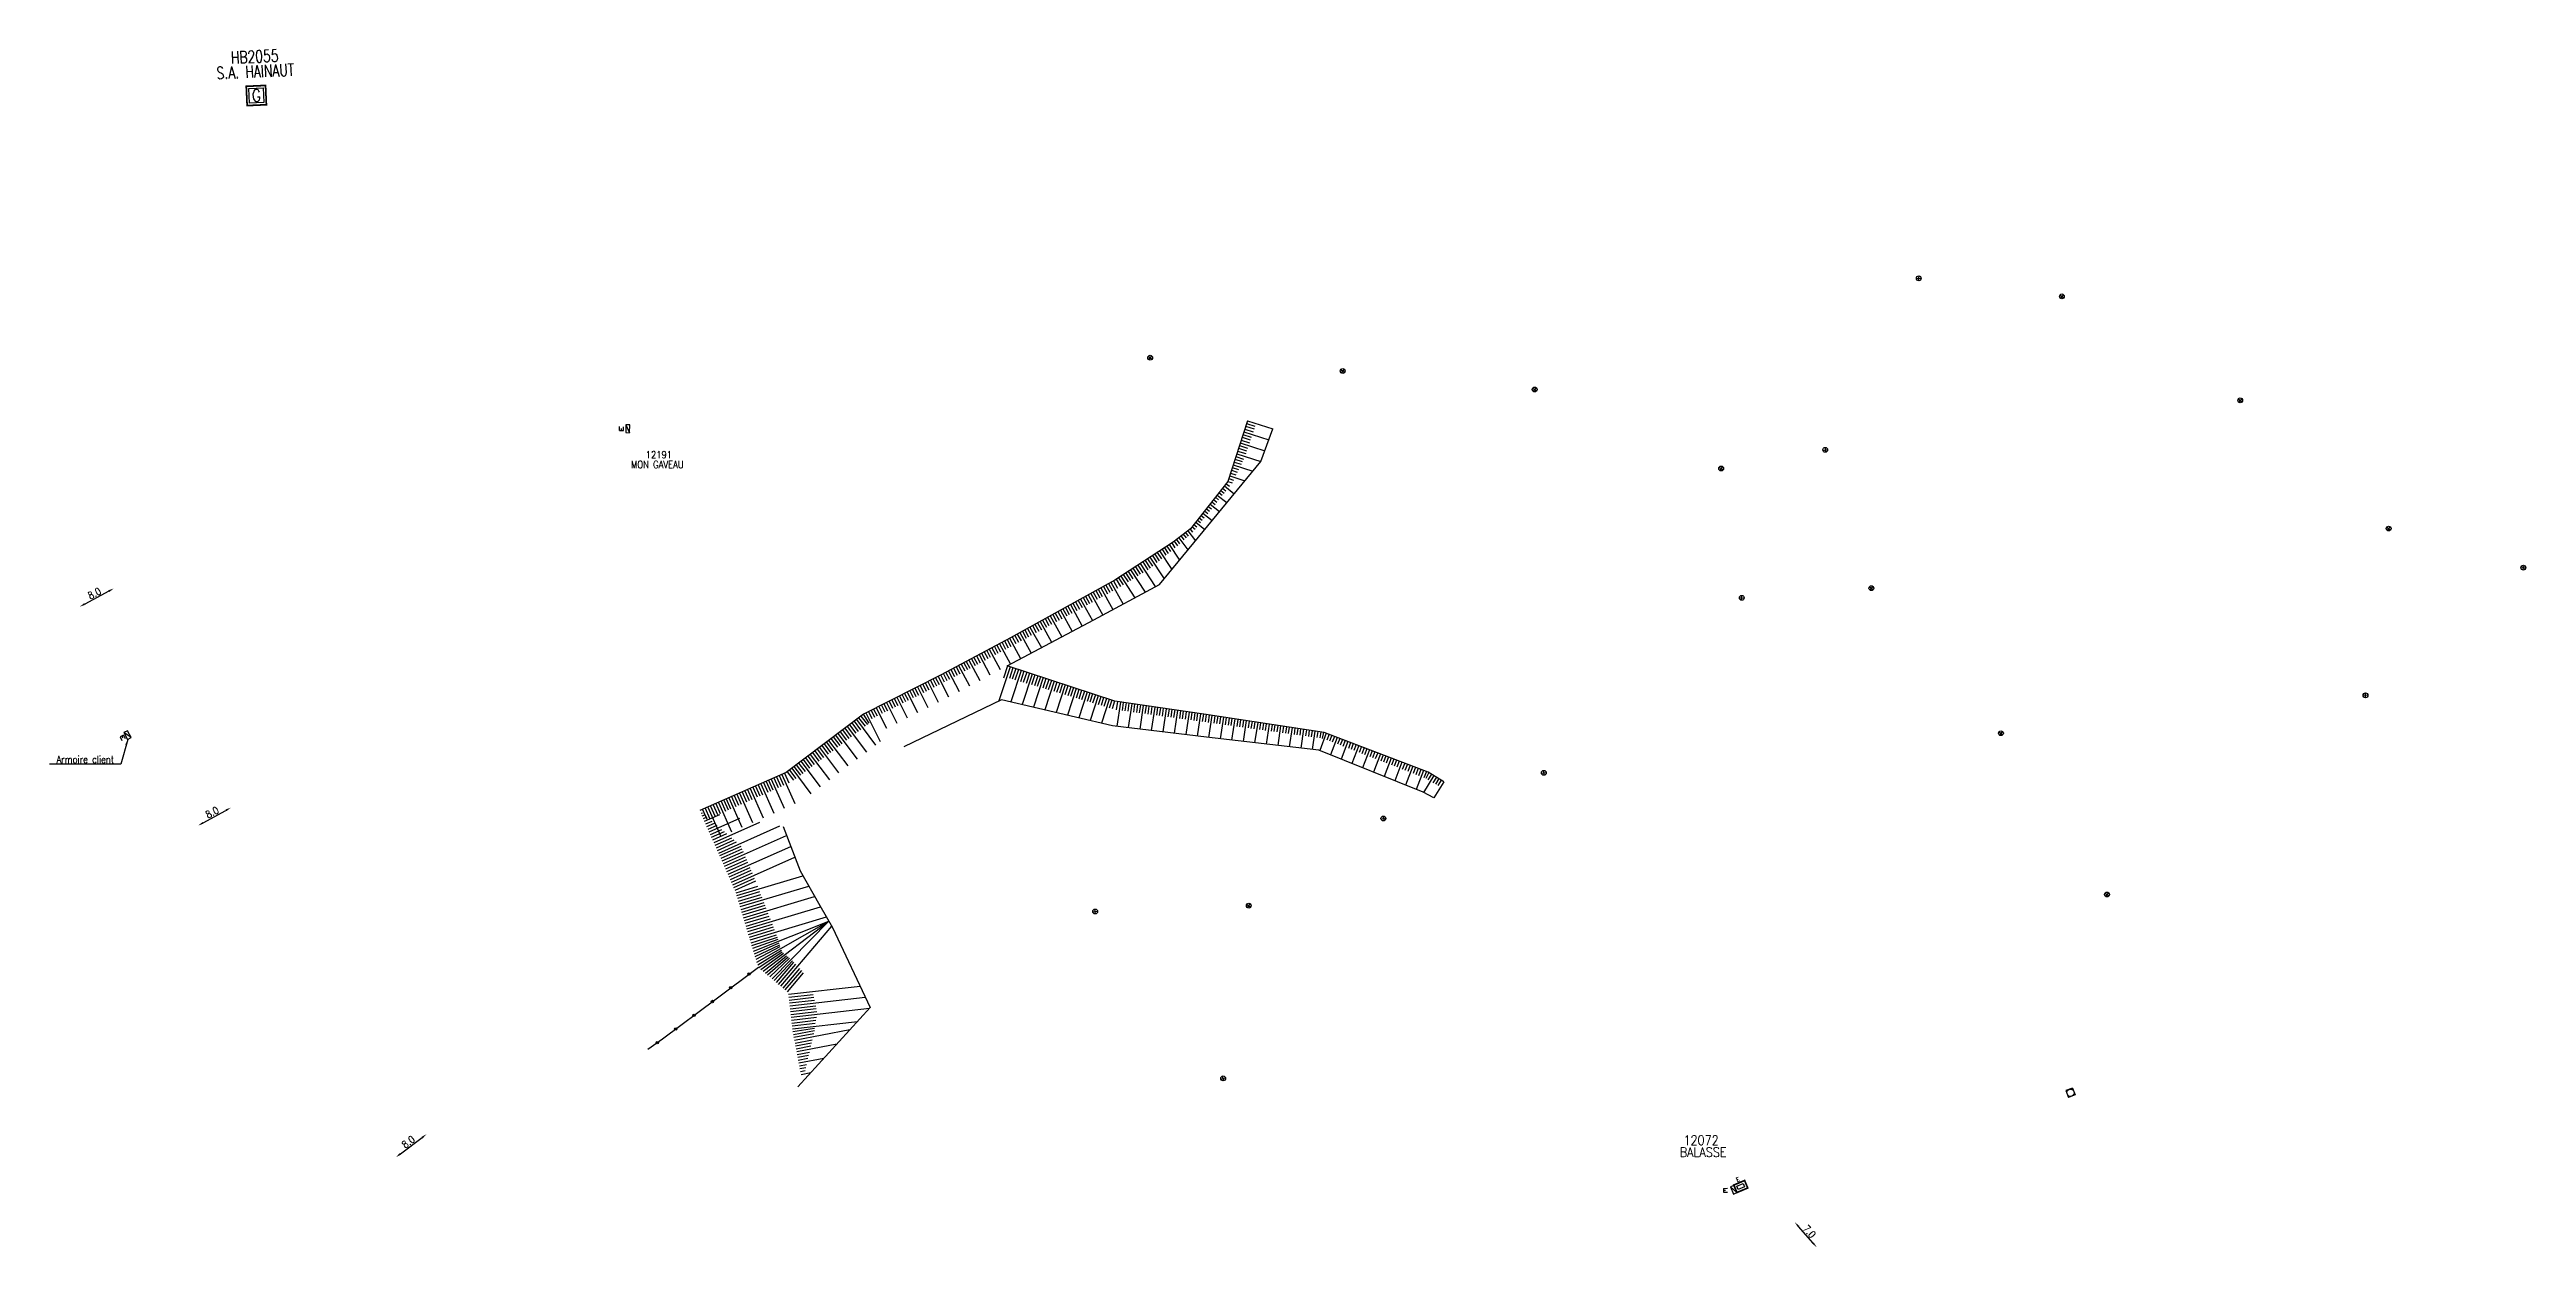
# Model space of a CAD drawing. Header units: millimetres. Extents: x 133007 to 134000, y 129031 to 129821.
# Drawn here: x 133045 to 133558, y 129031 to 129279 of the extents above; entities that cross this region are included whole.
import ezdxf
from ezdxf.enums import TextEntityAlignment as Align

# ---------------------------------------------------------------- set-up
doc = ezdxf.new("R2010")
doc.units = ezdxf.units.MM
doc.header["$PDMODE"] = 34
doc.layers.get('0').update_dxf_attribs({"linetype": 'CONTINUOUS'})
doc.layers.get('Defpoints').update_dxf_attribs({"linetype": 'CONTINUOUS'})
for name, color, linetype in [('BF01', 7, 'CONTINUOUS'), ('BH01', 7, 'CONTINUOUS'), ('BH02', 7, 'CONTINUOUS'), ('BR12', 7, 'CONTINUOUS'), ('G_210', 7, 'CONTINUOUS'), ('M_200', 7, 'CONTINUOUS'), ('W0008', 7, 'CONTINUOUS'), ('W0420', 7, 'CONTINUOUS'), ('W0430', 7, 'CONTINUOUS')]:
    doc.layers.add(name, color=color, linetype=linetype)
doc.styles.add('M_ROMANS', font='ROMANS.shx', dxfattribs={"width": 0.75})
doc.styles.get("Standard").update_dxf_attribs({"font": 'romans.shx', "width": 0.85})
doc.dimstyles.get("Standard").update_dxf_attribs({"dimtxt": 1.5, "dimasz": 1.2, "dimexe": 0.625, "dimexo": 0.625, "dimgap": 0.25, "dimtad": 1, "dimdec": 1, "dimzin": 0, "dimdsep": 46, "dimtxsty": 'Standard', "dimcen": -0.5, "dimadec": 0, "dimazin": 0, "dimtfac": 1, "dimtdec": 1, "dimtmove": 0, "dimatfit": 3, "dimfxl": 0, "dimtolj": 1, "dimtzin": 0, "dimarcsym": 0})

msp = doc.modelspace()

# ---------------------------------------------------------------- texts
at = {"layer": 'M_200', "linetype": 'Continuous', "width": 0.85}
for s, p in [('MON GAVEAU', (133165.2, 129192.32)), ('12191', (133168.25, 129194.36))]:
    msp.add_text(s, height=1.5, dxfattribs=at).set_placement(p)
at = {"layer": 'W0430', "color": 252, "linetype": 'Continuous', "insert": (133058, 129131.2), "char_height": 1.5, "attachment_point": 9}
msp.add_mtext('\\A1;Armoire client', dxfattribs=at)

# ---------------------------------------------------------------- blocks, each defined once
blk = doc.blocks.new('BR1209')
at = {"color": 0, "linetype": 'Continuous', "flags": 128}
for points in [[(-0.5, 0), (0.5, 0)], [(0, 0.5), (0, -0.5)]]:
    blk.add_lwpolyline(points, dxfattribs=at)
at = {"color": 0, "linetype": 'Continuous'}
blk.add_circle((0, 0), 0.5, dxfattribs=at)
at = {"color": 0, "linetype": 'Continuous', "width": 0.75}
blk.add_attdef('NUM', text='', height=1.2, dxfattribs=at).set_placement((0, 2), align=Align.MIDDLE)
at = {"color": 0, "linetype": 'Continuous', "width": 0.75, "flags": 3}
for tag, p in [('DEF_LEG', (0, -10)), ('DEF_COUP', (0, -12.5)), ('DEF_TYPE', (0, -15))]:
    blk.add_attdef(tag, text='', height=1.2, dxfattribs=at).set_placement(p, align=Align.MIDDLE)
blk = doc.blocks.new('BF0101')
at = {"color": 0, "linetype": 'Continuous'}
for radius in [0.25, 0.15]:
    blk.add_circle((0, 0), radius, dxfattribs=at)
blk = doc.blocks.new('*D2')
at = {"layer": 'Defpoints', "color": 0, "transparency": 16777216}
for p in [(133406.51, 129036.04), (133406.51, 129036.04), (133411.09, 129030.81)]:
    blk.add_point(p, dxfattribs=at)
at = {"layer": 'W0008', "color": 0, "lineweight": -2, "transparency": 16777216}
blk.add_line((133410.3, 129031.71), (133407.3, 129035.14), dxfattribs=at)
at = {"layer": 'W0008', "color": 0, "transparency": 16777216}
for points in [[(133407.45, 129035.27), (133407.15, 129035.01), (133406.51, 129036.04)], [(133410.45, 129031.84), (133410.15, 129031.58), (133411.09, 129030.81)]]:
    blk.add_solid(points, dxfattribs=at)
at = {"layer": 'W0008', "color": 0, "transparency": 16777216, "insert": (133409.54, 129034.1), "char_height": 1.5, "attachment_point": 5, "rotation": 311.1914}
blk.add_mtext('\\A1;7.0', dxfattribs=at)
blk = doc.blocks.new('*U4')
at = {"flags": 128}
for points in [[(0.8, 0.8), (-0.8, 0.8)], [(-0.8, 0.8), (-0.8, 0)], [(0.8, 0.8), (-0.8, 0)], [(-0.8, 0), (0.8, 0)], [(0.8, 0), (0.8, 0.8)], [(-0.4, -0.33), (0.4, -0.33)], [(-0.4, -0.33), (-0.4, -1.13)], [(-0.4, -0.73), (0, -0.73)], [(-0.4, -1.13), (0.4, -1.13)]]:
    blk.add_lwpolyline(points, dxfattribs=at)
blk = doc.blocks.new('*D5')
at = {"layer": 'Defpoints', "color": 0, "linetype": 'Continuous', "transparency": 16777216}
for p in [(133122.84, 129054.28), (133122.84, 129054.28), (133116.42, 129049.47)]:
    blk.add_point(p, dxfattribs=at)
at = {"layer": 'W0008', "color": 0, "linetype": 'Continuous', "lineweight": -2, "transparency": 16777216}
blk.add_line((133117.38, 129050.19), (133121.88, 129053.56), dxfattribs=at)
at = {"layer": 'W0008', "color": 0, "linetype": 'Continuous', "transparency": 16777216}
for points in [[(133117.26, 129050.35), (133117.5, 129050.03), (133116.42, 129049.47)], [(133121.76, 129053.72), (133122, 129053.4), (133122.84, 129054.28)]]:
    blk.add_solid(points, dxfattribs=at)
at = {"layer": 'W0008', "color": 0, "linetype": 'Continuous', "transparency": 16777216, "insert": (133119.03, 129052.68), "char_height": 1.5, "attachment_point": 5, "rotation": 36.8035}
blk.add_mtext('\\A1;8.0', dxfattribs=at)
blk = doc.blocks.new('*D6')
at = {"layer": 'Defpoints', "color": 0, "linetype": 'Continuous', "transparency": 16777216}
for p in [(133082.26, 129121.96), (133082.26, 129121.96), (133075.43, 129118.23)]:
    blk.add_point(p, dxfattribs=at)
at = {"layer": 'W0008', "color": 0, "linetype": 'Continuous', "lineweight": -2, "transparency": 16777216}
blk.add_line((133076.48, 129118.81), (133081.2, 129121.39), dxfattribs=at)
at = {"layer": 'W0008', "color": 0, "linetype": 'Continuous', "transparency": 16777216}
for points in [[(133081.11, 129121.56), (133081.3, 129121.21), (133082.26, 129121.96)], [(133076.39, 129118.98), (133076.58, 129118.63), (133075.43, 129118.23)]]:
    blk.add_solid(points, dxfattribs=at)
at = {"layer": 'W0008', "color": 0, "linetype": 'Continuous', "transparency": 16777216, "insert": (133078.36, 129120.98), "char_height": 1.5, "attachment_point": 5, "rotation": 28.6583}
blk.add_mtext('\\A1;8.0', dxfattribs=at)
blk = doc.blocks.new('*D7')
at = {"layer": 'Defpoints', "color": 0, "linetype": 'Continuous', "transparency": 16777216}
for p in [(133050.88, 129163.59), (133050.88, 129163.59), (133057.98, 129167.38)]:
    blk.add_point(p, dxfattribs=at)
at = {"layer": 'W0008', "color": 0, "linetype": 'Continuous', "lineweight": -2, "transparency": 16777216}
blk.add_line((133056.92, 129166.81), (133051.93, 129164.15), dxfattribs=at)
at = {"layer": 'W0008', "color": 0, "linetype": 'Continuous', "transparency": 16777216}
for points in [[(133051.84, 129164.33), (133052.03, 129163.98), (133050.88, 129163.59)], [(133056.82, 129166.99), (133057.01, 129166.64), (133057.98, 129167.38)]]:
    blk.add_solid(points, dxfattribs=at)
at = {"layer": 'W0008', "color": 0, "linetype": 'Continuous', "transparency": 16777216, "insert": (133053.95, 129166.37), "char_height": 1.5, "attachment_point": 5, "rotation": 28.0883}
blk.add_mtext('\\A1;8.0', dxfattribs=at)
blk = doc.blocks.new('G_210_23')
at = {"layer": 'G_210', "color": 0, "linetype": 'Continuous', "const_width": 0.35, "flags": 128}
blk.add_lwpolyline([(4, 4), (4, 0), (0, 0), (0, 4)], close=True, dxfattribs=at)
at = {"layer": 'G_210', "color": 0, "linetype": 'Continuous'}
blk.add_lwpolyline([(0.5, 3.5), (3.5, 3.5), (3.5, 0.5), (0.5, 0.5)], close=True, dxfattribs=at)
at = {"layer": 'G_210', "insert": (2, 2), "char_height": 2.5, "width": 4, "attachment_point": 5}
blk.add_mtext('G', dxfattribs=at)
at = {"layer": 'G_210', "color": 0, "linetype": 'Continuous', "width": 0.75}
for tag, height, p in [('NUM', 4, (2, 16)), ('NOM', 4, (2, 11)), ('BCL', 3, (2, 7))]:
    blk.add_attdef(tag, text='', height=height, dxfattribs=at).set_placement(p, align=Align.MIDDLE)
at = {"layer": 'G_210', "color": 0, "linetype": 'Continuous', "width": 0.75, "flags": 3}
for tag, p in [('DEF_COUP', (2.14, -5.61)), ('DEF_LEG', (2.14, -3.11)), ('DEF_TYPE', (2.14, -8.11))]:
    blk.add_attdef(tag, text='', height=1.2, dxfattribs=at).set_placement(p, align=Align.MIDDLE)
blk = doc.blocks.new('T420')
for p, q in [((0.75, 0.75), (-0.75, 0.75)), ((-0.75, 0.75), (-0.75, -0.75)), ((0.75, 0.75), (0.75, -0.75)), ((0.75, -0.75), (-0.75, -0.75))]:
    blk.add_line(p, q)
blk.add_ellipse((0, 0), major_axis=(-0.53, 0.53), ratio=1, start_param=3.926991, end_param=10.210176)
blk = doc.blocks.new('T430')
at = {"flags": 128}
for points in [[(0.8, 0.8), (-0.8, 0.8)], [(-0.8, 0.8), (-0.8, 0)], [(0.8, 0.8), (-0.8, 0)], [(-0.8, 0), (0.8, 0)], [(-0.4, 2.1), (0.4, 2.1)], [(-0.4, 2.1), (-0.4, 1.3)], [(-0.4, 1.7), (0, 1.7)], [(-0.4, 1.3), (0.4, 1.3)], [(0.8, 0), (0.8, 0.8)]]:
    blk.add_lwpolyline(points, dxfattribs=at)
blk = doc.blocks.new('*U17')
at = {"flags": 128}
for points in [[(0.8, 0.8), (-0.8, 0.8)], [(-0.8, 0.8), (-0.8, 0)], [(0.8, 0.8), (-0.8, 0)], [(-0.8, 0), (0.8, 0)], [(0.34, 2.52), (0.03, 1.79)], [(1.08, 2.21), (0.34, 2.52)], [(0.71, 2.37), (0.56, 2)], [(1.08, 2.21), (0.77, 1.47)], [(0.8, 0), (0.8, 0.8)]]:
    blk.add_lwpolyline(points, dxfattribs=at)
blk = doc.blocks.new('*U15')
at = {"layer": 'M_200', "color": 0, "linetype": 'Continuous', "const_width": 0.35, "flags": 128}
blk.add_lwpolyline([(2.42, 1.68), (2.42, 0), (0, 0), (0, 1.68)], close=True, dxfattribs=at)
at = {"layer": 'M_200', "color": 0, "linetype": 'Continuous'}
blk.add_lwpolyline([(0.5, 1.18), (1.92, 1.18), (1.92, 0.5), (0.5, 0.5)], close=True, dxfattribs=at)
at = {"layer": 'M_200', "color": 0, "linetype": 'Continuous', "insert": (1.23, 2.42), "char_height": 0.858, "width": 0.8323, "attachment_point": 5}
blk.add_mtext('E', dxfattribs=at)
at = {"layer": 'M_200', "color": 0, "linetype": 'Continuous', "width": 0.85}
for tag, p in [('NUM', (2, 10.77)), ('NOM', (2, 7.49))]:
    blk.add_attdef(tag, text='', height=2, dxfattribs=at).set_placement(p, align=Align.MIDDLE)
at = {"layer": 'M_200', "color": 0, "linetype": 'Continuous', "style": 'M_ROMANS', "width": 0.75, "flags": 3}
for tag, p in [('DEF_COUP', (1.87, -5.49)), ('DEF_LEG', (1.87, -2.99)), ('DEF_TYPE', (1.87, -7.99))]:
    blk.add_attdef(tag, text='', height=1.2, dxfattribs=at).set_placement(p, align=Align.MIDDLE)

# ---------------------------------------------------------------- dimensions: what is measured, and where the dimension line sits
at = {"layer": 'W0008', "color": 252, "linetype": 'Continuous'}
for base, p1, p2, angle, picture, middle in [((133050.88, 129163.59), (133057.98, 129167.38), (133050.88, 129163.59), 28.0883, '*D7', (133054.43, 129165.48)), ((133082.26, 129121.96), (133075.43, 129118.23), (133082.26, 129121.96), 208.6583, '*D6', (133078.84, 129120.1)), ((133122.84, 129054.28), (133116.42, 129049.47), (133122.84, 129054.28), 216.8035, '*D5', (133119.63, 129051.88))]:
    dim = msp.add_linear_dim(base=base, p1=p1, p2=p2, angle=angle, text='8.0', dimstyle='Standard', dxfattribs=at)
    dim.commit()
    dim.dimension.update_dxf_attribs({"geometry": picture, "text_midpoint": middle, "dimtype": 160})
at = {"layer": 'W0008', "color": 252}
dim = msp.add_linear_dim(base=(133406.51, 129036.04), p1=(133411.09, 129030.81), p2=(133406.51, 129036.04), angle=311.1914, text='7.0', dimstyle='Standard', dxfattribs=at)
dim.commit()
dim.dimension.update_dxf_attribs({"geometry": '*D2', "text_midpoint": (133408.79, 129033.44), "dimtype": 160})

# ---------------------------------------------------------------- linework, layer by layer
at = {"layer": 'BF01', "color": 252}
msp.add_lwpolyline([(133168.71, 129071.91), (133171.74, 129074.02), (133182.86, 129082.35), (133191.62, 129088.91)], dxfattribs=at)
at = {"layer": 'BH01', "color": 252, "linetype": 'Continuous'}
for points in [[(133293.01, 129202.14), (133288.96, 129189.52), (133281.22, 129179.73), (133277.61, 129176.99), (133265.52, 129169.1), (133243.86, 129157.14), (133229.52, 129149.46), (133213.38, 129141.31), (133197.38, 129129.25), (133179.5, 129121.33)], [(133243.19, 129151.36), (133261.17, 129160.86), (133274.78, 129168.21), (133295.79, 129193.68), (133298.29, 129200.44)], [(133333.73, 129127.33), (133330.51, 129129.31), (133308.93, 129137.55), (133283.97, 129141.31), (133265.51, 129144.01), (133243.19, 129151.36)], [(133331.67, 129123.96), (133329.43, 129125.15), (133307.8, 129133.85), (133284.56, 129136.55), (133265.03, 129138.93), (133242.04, 129144.33), (133221.76, 129134.55)]]:
    msp.add_lwpolyline(points, dxfattribs=at)
at = {"layer": 'BH01', "color": 252}
msp.add_lwpolyline([(133196.73, 129118.06), (133200.27, 129108.84), (133204.33, 129101.69), (133206.97, 129097.11), (133214.79, 129080.5), (133199.77, 129064.11)], dxfattribs=at)
at = {"layer": 'BH02', "color": 252}
for p, q in [((133291.91, 129198.71), (133293.62, 129198.16)), ((133292.09, 129199.28), (133293.81, 129198.73)), ((133292.28, 129199.85), (133297.46, 129198.19)), ((133292.46, 129200.42), (133294.2, 129199.87)), ((133292.64, 129201), (133294.39, 129200.43)), ((133292.83, 129201.57), (133294.58, 129201)), ((133293.01, 129202.14), (133298.29, 129200.44)), ((133290.26, 129193.57), (133291.69, 129193.11)), ((133290.44, 129194.14), (133291.95, 129193.66)), ((133290.62, 129194.71), (133292.21, 129194.2)), ((133290.81, 129195.28), (133295.79, 129193.68)), ((133290.99, 129195.85), (133292.66, 129195.32)), ((133291.17, 129196.43), (133292.85, 129195.89)), ((133291.36, 129197), (133293.05, 129196.45)), ((133291.54, 129197.57), (133296.63, 129195.93)), ((133291.73, 129198.14), (133293.43, 129197.59)), ((133288.24, 129188.62), (133290.29, 129187.01)), ((133288.62, 129189.09), (133289.3, 129188.55)), ((133288.97, 129189.57), (133289.88, 129189.28)), ((133289.15, 129190.14), (133290.13, 129189.83)), ((133289.34, 129190.71), (133292.51, 129189.7)), ((133289.52, 129191.28), (133290.65, 129190.92)), ((133289.71, 129191.86), (133290.91, 129191.47)), ((133289.89, 129192.43), (133291.17, 129192.01)), ((133290.07, 129193), (133294.15, 129191.69)), ((133284.15, 129183.44), (133284.8, 129182.93)), ((133284.52, 129183.91), (133285.17, 129183.4)), ((133284.9, 129184.38), (133285.55, 129183.87)), ((133285.27, 129184.85), (133287.23, 129183.3)), ((133285.64, 129185.33), (133286.3, 129184.81)), ((133286.01, 129185.8), (133286.67, 129185.27)), ((133286.38, 129186.27), (133287.05, 129185.74)), ((133286.76, 129186.74), (133288.76, 129185.16)), ((133287.13, 129187.21), (133287.8, 129186.68)), ((133287.5, 129187.68), (133288.17, 129187.15)), ((133287.87, 129188.15), (133288.55, 129187.61)), ((133279.25, 129178.24), (133279.86, 129177.44)), ((133279.73, 129178.6), (133280.31, 129177.84)), ((133280.21, 129178.96), (133280.76, 129178.24)), ((133280.69, 129179.32), (133282.25, 129177.26)), ((133281.17, 129179.69), (133281.66, 129179.04)), ((133281.55, 129180.15), (133282.17, 129179.66)), ((133281.92, 129180.62), (133282.55, 129180.12)), ((133282.29, 129181.09), (133284.18, 129179.6)), ((133282.66, 129181.56), (133283.3, 129181.06)), ((133283.04, 129182.03), (133283.67, 129181.53)), ((133283.41, 129182.5), (133284.05, 129182)), ((133283.78, 129182.97), (133285.7, 129181.45)), ((133271.3, 129172.87), (133272.35, 129171.26)), ((133271.8, 129173.2), (133272.84, 129171.6)), ((133272.3, 129173.53), (133273.31, 129171.98)), ((133272.8, 129173.86), (133275.73, 129169.37)), ((133273.31, 129174.19), (133274.25, 129172.74)), ((133273.81, 129174.51), (133274.72, 129173.12)), ((133274.31, 129174.84), (133275.19, 129173.5)), ((133274.81, 129175.17), (133277.33, 129171.31)), ((133275.32, 129175.5), (133276.12, 129174.26)), ((133275.82, 129175.82), (133276.59, 129174.64)), ((133276.32, 129176.15), (133277.06, 129175.02)), ((133276.82, 129176.48), (133278.93, 129173.25)), ((133277.33, 129176.81), (133278, 129175.78)), ((133277.82, 129177.15), (133278.51, 129176.24)), ((133278.3, 129177.51), (133278.96, 129176.64)), ((133278.77, 129177.88), (133280.68, 129175.36)), ((133263.15, 129167.8), (133263.99, 129166.29)), ((133263.68, 129168.09), (133264.51, 129166.58)), ((133264.2, 129168.38), (133265.04, 129166.87)), ((133264.73, 129168.67), (133267.24, 129164.13)), ((133265.25, 129168.96), (133266.09, 129167.45)), ((133265.77, 129169.27), (133266.72, 129167.81)), ((133266.27, 129169.6), (133267.23, 129168.12)), ((133266.77, 129169.92), (133269.69, 129165.46)), ((133267.28, 129170.25), (133268.26, 129168.75)), ((133267.78, 129170.58), (133268.77, 129169.06)), ((133268.28, 129170.91), (133269.28, 129169.38)), ((133268.78, 129171.24), (133271.8, 129166.6)), ((133269.29, 129171.56), (133270.3, 129170)), ((133269.79, 129171.89), (133270.81, 129170.32)), ((133270.29, 129172.22), (133271.32, 129170.63)), ((133270.79, 129172.55), (133273.92, 129167.75)), ((133253.7, 129162.57), (133254.51, 129161.11)), ((133254.23, 129162.86), (133256.65, 129158.47)), ((133254.75, 129163.15), (133255.56, 129161.69)), ((133255.28, 129163.45), (133256.09, 129161.97)), ((133255.8, 129163.74), (133256.62, 129162.26)), ((133256.33, 129164.03), (133258.78, 129159.59)), ((133256.85, 129164.32), (133257.67, 129162.84)), ((133257.38, 129164.61), (133258.2, 129163.12)), ((133257.9, 129164.9), (133258.72, 129163.41)), ((133258.43, 129165.19), (133260.9, 129160.71)), ((133258.95, 129165.48), (133259.78, 129163.98)), ((133259.48, 129165.77), (133260.3, 129164.27)), ((133260, 129166.06), (133260.83, 129164.56)), ((133260.53, 129166.35), (133263.01, 129161.85)), ((133261.05, 129166.64), (133261.88, 129165.14)), ((133261.58, 129166.93), (133262.41, 129165.43)), ((133262.1, 129167.22), (133262.93, 129165.72)), ((133262.63, 129167.51), (133265.12, 129162.99)), ((133244.77, 129157.64), (133245.55, 129156.24)), ((133245.3, 129157.93), (133246.08, 129156.52)), ((133245.82, 129158.22), (133248.16, 129153.99)), ((133246.35, 129158.51), (133247.13, 129157.1)), ((133246.87, 129158.8), (133247.66, 129157.38)), ((133247.4, 129159.09), (133248.19, 129157.67)), ((133247.92, 129159.38), (133250.29, 129155.11)), ((133248.45, 129159.67), (133249.24, 129158.24)), ((133248.97, 129159.96), (133249.77, 129158.53)), ((133249.5, 129160.25), (133250.29, 129158.82)), ((133250.02, 129160.54), (133252.41, 129156.23)), ((133250.55, 129160.83), (133251.35, 129159.39)), ((133251.08, 129161.12), (133251.87, 129159.68)), ((133251.6, 129161.41), (133252.4, 129159.97)), ((133252.13, 129161.7), (133254.53, 129157.35)), ((133252.65, 129161.99), (133253.45, 129160.54)), ((133253.18, 129162.28), (133253.98, 129160.83)), ((133235.26, 129152.53), (133237.51, 129148.32)), ((133235.79, 129152.82), (133236.54, 129151.41)), ((133236.32, 129153.1), (133237.07, 129151.69)), ((133236.84, 129153.38), (133237.6, 129151.98)), ((133237.37, 129153.67), (133239.63, 129149.45)), ((133237.9, 129153.95), (133238.65, 129152.54)), ((133238.43, 129154.23), (133239.18, 129152.83)), ((133238.96, 129154.52), (133239.71, 129153.11)), ((133239.49, 129154.8), (133241.74, 129150.58)), ((133240.02, 129155.08), (133240.77, 129153.68)), ((133240.55, 129155.36), (133241.3, 129153.96)), ((133241.08, 129155.65), (133241.83, 129154.24)), ((133241.61, 129155.93), (133243.86, 129151.71)), ((133242.14, 129156.21), (133242.89, 129154.81)), ((133242.66, 129156.5), (133243.42, 129155.09)), ((133243.19, 129156.78), (133243.95, 129155.37)), ((133243.72, 129157.06), (133245.98, 129152.83)), ((133244.25, 129157.35), (133245.02, 129155.95)), ((133225.15, 129147.26), (133225.87, 129145.84)), ((133225.69, 129147.53), (133226.41, 129146.11)), ((133226.22, 129147.8), (133226.94, 129146.38)), ((133226.76, 129148.07), (133228.91, 129143.8)), ((133227.29, 129148.34), (133228.01, 129146.92)), ((133227.83, 129148.61), (133228.55, 129147.19)), ((133228.37, 129148.88), (133229.08, 129147.46)), ((133228.9, 129149.15), (133231.06, 129144.89)), ((133229.44, 129149.42), (133230.15, 129148)), ((133229.97, 129149.7), (133230.72, 129148.3)), ((133230.5, 129149.99), (133231.25, 129148.58)), ((133231.02, 129150.27), (133233.28, 129146.05)), ((133231.55, 129150.55), (133232.31, 129149.15)), ((133232.08, 129150.84), (133232.83, 129149.43)), ((133232.61, 129151.12), (133233.36, 129149.71)), ((133233.14, 129151.4), (133235.4, 129147.19)), ((133233.67, 129151.69), (133234.42, 129150.28)), ((133234.2, 129151.97), (133234.95, 129150.56)), ((133234.73, 129152.25), (133235.48, 129150.85)), ((133243.83, 129151.15), (133241.5, 129144.07)), ((133243.26, 129151.33), (133242.42, 129148.79)), ((133244.4, 129150.96), (133243.67, 129148.74)), ((133246.11, 129150.39), (133243.96, 129143.88)), ((133244.97, 129150.77), (133244.24, 129148.56)), ((133245.54, 129150.58), (133244.82, 129148.39)), ((133246.68, 129150.21), (133245.97, 129148.05)), ((133248.39, 129149.64), (133246.31, 129143.33)), ((133247.25, 129150.02), (133246.55, 129147.88)), ((133247.82, 129149.83), (133247.12, 129147.71)), ((133248.96, 129149.46), (133248.27, 129147.37)), ((133250.67, 129148.89), (133248.65, 129142.78)), ((133249.53, 129149.27), (133248.85, 129147.2)), ((133250.1, 129149.08), (133249.42, 129147.03)), ((133251.24, 129148.71), (133250.57, 129146.68)), ((133252.95, 129148.14), (133251, 129142.22)), ((133251.81, 129148.52), (133251.15, 129146.51)), ((133252.38, 129148.33), (133251.72, 129146.34)), ((133253.52, 129147.96), (133252.87, 129146)), ((133255.23, 129147.39), (133253.35, 129141.67)), ((133254.09, 129147.77), (133253.45, 129145.83)), ((133254.66, 129147.58), (133254.03, 129145.66)), ((133255.8, 129147.21), (133255.18, 129145.32)), ((133214.98, 129142.12), (133215.7, 129140.69)), ((133215.51, 129142.39), (133216.23, 129140.97)), ((133216.05, 129142.66), (133218.2, 129138.39)), ((133216.58, 129142.93), (133217.3, 129141.51)), ((133217.12, 129143.2), (133217.84, 129141.78)), ((133217.65, 129143.47), (133218.37, 129142.05)), ((133218.19, 129143.74), (133220.35, 129139.47)), ((133218.73, 129144.01), (133219.44, 129142.59)), ((133219.26, 129144.28), (133219.98, 129142.86)), ((133219.8, 129144.55), (133220.52, 129143.13)), ((133220.33, 129144.82), (133222.49, 129140.56)), ((133220.87, 129145.09), (133221.59, 129143.67)), ((133221.4, 129145.36), (133222.12, 129143.94)), ((133221.94, 129145.63), (133222.66, 129144.21)), ((133222.47, 129145.91), (133224.63, 129141.64)), ((133223.01, 129146.18), (133223.73, 129144.75)), ((133223.55, 129146.45), (133224.26, 129145.02)), ((133224.08, 129146.72), (133224.8, 129145.29)), ((133224.62, 129146.99), (133226.77, 129142.72)), ((133257.51, 129146.64), (133255.69, 129141.12)), ((133256.37, 129147.02), (133255.75, 129145.14)), ((133256.94, 129146.83), (133256.33, 129144.97)), ((133258.08, 129146.46), (133257.48, 129144.63)), ((133259.79, 129145.89), (133258.04, 129140.57)), ((133258.65, 129146.27), (133258.05, 129144.46)), ((133259.22, 129146.08), (133258.63, 129144.29)), ((133260.36, 129145.7), (133259.78, 129143.95)), ((133260.93, 129145.52), (133260.35, 129143.78)), ((133262.07, 129145.14), (133260.38, 129140.02)), ((133261.5, 129145.33), (133260.93, 129143.61)), ((133262.64, 129144.95), (133262.08, 129143.26)), ((133263.21, 129144.77), (133262.66, 129143.09)), ((133264.35, 129144.39), (133262.73, 129139.47)), ((133263.78, 129144.58), (133263.23, 129142.92)), ((133264.92, 129144.2), (133264.38, 129142.58)), ((133265.49, 129144.02), (133264.96, 129142.41)), ((133266.08, 129143.93), (133265.83, 129142.25)), ((133266.67, 129143.84), (133265.94, 129138.82)), ((133267.27, 129143.75), (133267.02, 129142.08)), ((133267.86, 129143.67), (133267.62, 129142)), ((133268.45, 129143.58), (133268.21, 129141.92)), ((133269.05, 129143.49), (133268.32, 129138.53)), ((133269.64, 129143.41), (133269.4, 129141.76)), ((133270.24, 129143.32), (133270, 129141.67)), ((133270.83, 129143.23), (133270.59, 129141.59)), ((133271.42, 129143.15), (133270.71, 129138.24)), ((133272.02, 129143.06), (133271.78, 129141.43)), ((133272.61, 129142.97), (133272.37, 129141.35)), ((133273.2, 129142.89), (133272.97, 129141.26)), ((133273.8, 129142.8), (133273.09, 129137.95)), ((133274.39, 129142.71), (133274.16, 129141.1)), ((133274.99, 129142.62), (133274.75, 129141.02)), ((133275.58, 129142.54), (133275.34, 129140.94)), ((133276.17, 129142.45), (133275.47, 129137.66)), ((133276.77, 129142.36), (133276.53, 129140.77)), ((133277.36, 129142.28), (133277.13, 129140.69)), ((133277.95, 129142.19), (133277.72, 129140.61)), ((133278.55, 129142.1), (133277.86, 129137.37)), ((133207.62, 129136.97), (133208.95, 129135.2)), ((133208.1, 129137.33), (133212.1, 129132.03)), ((133208.58, 129137.69), (133209.91, 129135.93)), ((133209.06, 129138.05), (133210.39, 129136.29)), ((133209.54, 129138.41), (133210.87, 129136.65)), ((133210.02, 129138.77), (133214.01, 129133.48)), ((133210.5, 129139.14), (133211.83, 129137.37)), ((133210.98, 129139.5), (133212.31, 129137.73)), ((133211.46, 129139.86), (133212.79, 129138.09)), ((133211.93, 129140.22), (133215.93, 129134.92)), ((133212.41, 129140.58), (133213.74, 129138.82)), ((133212.89, 129140.94), (133214.22, 129139.18)), ((133213.37, 129141.3), (133214.54, 129139.43)), ((133213.91, 129141.58), (133216.89, 129135.68)), ((133214.44, 129141.85), (133215.16, 129140.42)), ((133279.14, 129142.02), (133278.91, 129140.44)), ((133279.73, 129141.93), (133279.51, 129140.36)), ((133280.33, 129141.84), (133280.1, 129140.28)), ((133280.92, 129141.76), (133280.24, 129137.08)), ((133281.52, 129141.67), (133281.29, 129140.12)), ((133282.11, 129141.58), (133281.88, 129140.03)), ((133282.7, 129141.5), (133282.48, 129139.95)), ((133283.3, 129141.41), (133282.62, 129136.79)), ((133283.89, 129141.32), (133283.67, 129139.79)), ((133284.48, 129141.23), (133284.25, 129139.71)), ((133285.08, 129141.15), (133284.85, 129139.62)), ((133285.67, 129141.06), (133284.98, 129136.5)), ((133286.26, 129140.97), (133286.04, 129139.46)), ((133286.86, 129140.88), (133286.63, 129139.37)), ((133287.45, 129140.79), (133287.22, 129139.29)), ((133288.04, 129140.7), (133287.37, 129136.23)), ((133288.64, 129140.61), (133288.41, 129139.12)), ((133289.23, 129140.52), (133289.01, 129139.04)), ((133289.82, 129140.43), (133289.6, 129138.96)), ((133290.42, 129140.34), (133289.75, 129135.95)), ((133291.01, 129140.25), (133290.79, 129138.79)), ((133291.6, 129140.16), (133291.38, 129138.71)), ((133292.2, 129140.07), (133291.98, 129138.63)), ((133292.79, 129139.98), (133292.14, 129135.67)), ((133293.38, 129139.89), (133293.17, 129138.46)), ((133293.98, 129139.8), (133293.76, 129138.38)), ((133294.57, 129139.71), (133294.36, 129138.3)), ((133295.16, 129139.62), (133294.52, 129135.39)), ((133295.76, 129139.53), (133295.54, 129138.13)), ((133296.35, 129139.44), (133296.14, 129138.05)), ((133296.94, 129139.35), (133296.73, 129137.96)), ((133297.54, 129139.26), (133296.91, 129135.12)), ((133298.13, 129139.18), (133297.92, 129137.8)), ((133298.72, 129139.09), (133298.52, 129137.72)), ((133299.32, 129139), (133299.11, 129137.63)), ((133299.91, 129138.91), (133299.3, 129134.84)), ((133300.5, 129138.82), (133300.3, 129137.47)), ((133301.1, 129138.73), (133300.89, 129137.39)), ((133301.69, 129138.64), (133301.49, 129137.3)), ((133302.28, 129138.55), (133301.68, 129134.56)), ((133302.88, 129138.46), (133302.68, 129137.14)), ((133303.47, 129138.37), (133303.27, 129137.05)), ((133304.06, 129138.28), (133303.86, 129136.97)), ((133304.66, 129138.19), (133304.07, 129134.28)), ((133305.25, 129138.1), (133305.05, 129136.81)), ((133305.84, 129138.01), (133305.65, 129136.72)), ((133306.44, 129137.92), (133306.24, 129136.64)), ((133307.03, 129137.83), (133306.45, 129134.01)), ((133307.62, 129137.74), (133307.43, 129136.47)), ((133309.38, 129137.37), (133308, 129133.77)), ((133308.22, 129137.65), (133308.02, 129136.39)), ((133308.81, 129137.56), (133308.52, 129136.31)), ((133309.94, 129137.16), (133309.48, 129135.96)), ((133310.5, 129136.95), (133310.04, 129135.74)), ((133200.92, 129131.91), (133202.25, 129130.15)), ((133201.4, 129132.27), (133202.73, 129130.51)), ((133201.87, 129132.63), (133203.21, 129130.87)), ((133202.35, 129133), (133206.35, 129127.7)), ((133202.83, 129133.36), (133204.16, 129131.59)), ((133203.31, 129133.72), (133204.64, 129131.95)), ((133203.79, 129134.08), (133205.12, 129132.31)), ((133204.27, 129134.44), (133208.26, 129129.14)), ((133204.75, 129134.8), (133206.08, 129133.04)), ((133205.23, 129135.16), (133206.56, 129133.4)), ((133205.71, 129135.52), (133207.04, 129133.76)), ((133206.19, 129135.89), (133210.18, 129130.59)), ((133206.66, 129136.25), (133208, 129134.48)), ((133207.14, 129136.61), (133208.48, 129134.84)), ((133311.62, 129136.52), (133310.23, 129132.87)), ((133311.06, 129136.73), (133310.59, 129135.52)), ((133312.18, 129136.3), (133311.71, 129135.09)), ((133312.74, 129136.09), (133312.27, 129134.87)), ((133313.86, 129135.66), (133312.45, 129131.98)), ((133313.3, 129135.88), (133312.83, 129134.65)), ((133314.42, 129135.45), (133313.95, 129134.22)), ((133314.98, 129135.23), (133314.51, 129134)), ((133316.1, 129134.81), (133314.68, 129131.08)), ((133315.54, 129135.02), (133315.07, 129133.78)), ((133316.66, 129134.59), (133316.19, 129133.35)), ((133317.22, 129134.38), (133316.75, 129133.13)), ((133318.34, 129133.95), (133316.91, 129130.19)), ((133317.78, 129134.16), (133317.31, 129132.91)), ((133318.9, 129133.74), (133318.42, 129132.48)), ((133319.47, 129133.52), (133318.98, 129132.26)), ((133320.59, 129133.09), (133319.13, 129129.29)), ((133320.03, 129133.31), (133319.54, 129132.04)), ((133321.15, 129132.88), (133320.66, 129131.61)), ((133321.71, 129132.67), (133321.22, 129131.39)), ((133322.83, 129132.24), (133321.36, 129128.4)), ((133322.27, 129132.45), (133321.78, 129131.17)), ((133323.39, 129132.02), (133322.9, 129130.74)), ((133323.95, 129131.81), (133323.46, 129130.52)), ((133191.55, 129126.67), (133192.45, 129124.64)), ((133192.1, 129126.91), (133194.79, 129120.84)), ((133192.65, 129127.15), (133193.55, 129125.13)), ((133193.2, 129127.39), (133194.1, 129125.37)), ((133193.75, 129127.64), (133194.64, 129125.62)), ((133194.3, 129127.88), (133196.98, 129121.82)), ((133194.85, 129128.12), (133195.74, 129126.1)), ((133195.39, 129128.37), (133196.29, 129126.34)), ((133195.94, 129128.61), (133196.84, 129126.59)), ((133196.49, 129128.85), (133199.18, 129122.79)), ((133197.04, 129129.09), (133197.94, 129127.07)), ((133197.56, 129129.38), (133198.89, 129127.62)), ((133198.04, 129129.74), (133199.37, 129127.98)), ((133198.52, 129130.11), (133202.51, 129124.81)), ((133199, 129130.47), (133200.33, 129128.7)), ((133199.48, 129130.83), (133200.81, 129129.06)), ((133199.96, 129131.19), (133201.29, 129129.42)), ((133200.44, 129131.55), (133204.43, 129126.25)), ((133325.07, 129131.38), (133323.59, 129127.5)), ((133324.51, 129131.6), (133324.02, 129130.31)), ((133325.63, 129131.17), (133325.14, 129129.87)), ((133326.19, 129130.95), (133325.69, 129129.65)), ((133327.31, 129130.53), (133325.81, 129126.6)), ((133326.75, 129130.74), (133326.25, 129129.44)), ((133327.87, 129130.31), (133327.37, 129129)), ((133328.43, 129130.1), (133327.93, 129128.78)), ((133329.55, 129129.67), (133328.04, 129125.71)), ((133328.99, 129129.88), (133328.49, 129128.57)), ((133331.68, 129128.59), (133329.54, 129125.09)), ((133330.12, 129129.46), (133329.61, 129128.13)), ((133330.66, 129129.21), (133329.98, 129127.97)), ((133331.17, 129128.9), (133330.44, 129127.71)), ((133332.2, 129128.27), (133331.49, 129127.12)), ((133333.73, 129127.33), (133331.67, 129123.96)), ((133332.71, 129127.96), (133332.01, 129126.82)), ((133333.22, 129127.65), (133332.53, 129126.51)), ((133180.03, 129121.56), (133180.93, 129119.54)), ((133180.58, 129121.81), (133181.48, 129119.79)), ((133181.13, 129122.05), (133183.81, 129115.99)), ((133181.68, 129122.29), (133182.57, 129120.27)), ((133182.23, 129122.54), (133183.12, 129120.52)), ((133182.78, 129122.78), (133183.67, 129120.76)), ((133183.32, 129123.02), (133186.01, 129116.96)), ((133183.87, 129123.27), (133184.77, 129121.24)), ((133184.42, 129123.51), (133185.32, 129121.49)), ((133184.97, 129123.75), (133185.87, 129121.73)), ((133185.52, 129123.99), (133188.2, 129117.93)), ((133186.07, 129124.24), (133186.96, 129122.22)), ((133186.62, 129124.48), (133187.51, 129122.46)), ((133187.17, 129124.72), (133188.06, 129122.7)), ((133187.71, 129124.97), (133190.4, 129118.9)), ((133188.26, 129125.21), (133189.16, 129123.19)), ((133188.81, 129125.45), (133189.71, 129123.43)), ((133189.36, 129125.69), (133190.25, 129123.67)), ((133189.91, 129125.94), (133192.59, 129119.87)), ((133190.46, 129126.18), (133191.35, 129124.16)), ((133191.01, 129126.42), (133191.9, 129124.4)), ((133179.74, 129120.78), (133180, 129120.9)), ((133179.98, 129120.23), (133180.51, 129120.47)), ((133180.23, 129119.68), (133181.02, 129120.03)), ((133180.47, 129119.13), (133183.64, 129120.54)), ((133180.71, 129118.59), (133182.04, 129119.17)), ((133180.96, 129118.04), (133182.54, 129118.74)), ((133181.2, 129117.49), (133183.05, 129118.31)), ((133181.44, 129116.94), (133187.79, 129119.76)), ((133181.69, 129116.39), (133184.07, 129117.45)), ((133181.93, 129115.84), (133184.57, 129117.02)), ((133182.18, 129115.3), (133185.08, 129116.59)), ((133182.42, 129114.75), (133191.93, 129118.97)), ((133183.39, 129112.55), (133196.08, 129118.19)), ((133182.66, 129114.2), (133186.1, 129115.72)), ((133182.91, 129113.65), (133186.61, 129115.29)), ((133183.15, 129113.1), (133187.11, 129114.86)), ((133183.64, 129112.01), (133188.03, 129113.96)), ((133183.88, 129111.46), (133188.26, 129113.4)), ((133184.12, 129110.91), (133188.5, 129112.85)), ((133184.37, 129110.36), (133197.46, 129116.17)), ((133184.61, 129109.81), (133188.96, 129111.75)), ((133185.34, 129108.17), (133198.32, 129113.93)), ((133186.32, 129105.97), (133199.18, 129111.69)), ((133184.85, 129109.26), (133189.2, 129111.19)), ((133185.1, 129108.72), (133189.43, 129110.64)), ((133185.58, 129107.62), (133189.9, 129109.54)), ((133185.83, 129107.07), (133190.13, 129108.98)), ((133186.07, 129106.52), (133190.37, 129108.43)), ((133186.56, 129105.43), (133190.84, 129107.33)), ((133186.8, 129104.88), (133191.07, 129106.77)), ((133187.16, 129103.73), (133200.83, 129107.84)), ((133186.99, 129104.31), (133191.5, 129105.66)), ((133187.33, 129103.16), (133191.93, 129104.54)), ((133187.5, 129102.58), (133192.15, 129103.98)), ((133187.68, 129102.01), (133192.37, 129103.42)), ((133187.85, 129101.43), (133202.05, 129105.7)), ((133188.02, 129100.86), (133192.8, 129102.3)), ((133188.2, 129100.28), (133193.02, 129101.73)), ((133188.37, 129099.71), (133193.23, 129101.17)), ((133188.54, 129099.14), (133203.27, 129103.56)), ((133189.23, 129096.84), (133204.49, 129101.42)), ((133188.71, 129098.56), (133193.67, 129100.05)), ((133188.89, 129097.99), (133193.88, 129099.49)), ((133189.06, 129097.41), (133194.1, 129098.93)), ((133189.41, 129096.26), (133194.53, 129097.8)), ((133189.58, 129095.69), (133194.75, 129097.24)), ((133189.75, 129095.11), (133194.97, 129096.68)), ((133189.92, 129094.54), (133205.72, 129099.29)), ((133190.61, 129092.24), (133206.2, 129098.45)), ((133191.31, 129089.94), (133206.2, 129098.45)), ((133192.62, 129088.05), (133206.2, 129098.45)), ((133194.45, 129086.5), (133206.2, 129098.45)), ((133196.28, 129084.95), (133206.82, 129097.36)), ((133190.1, 129093.96), (133195.4, 129095.56)), ((133190.27, 129093.39), (133195.58, 129095.08)), ((133190.44, 129092.81), (133195.69, 129094.69)), ((133190.79, 129091.67), (133195.92, 129093.93)), ((133190.96, 129091.09), (133196.04, 129093.54)), ((133191.13, 129090.52), (133196.15, 129093.16)), ((133191.48, 129089.37), (133196.38, 129092.39)), ((133191.71, 129088.83), (133196.54, 129092.04)), ((133192.16, 129088.44), (133196.84, 129091.78)), ((133193.08, 129087.66), (133197.45, 129091.26)), ((133193.54, 129087.28), (133197.76, 129091)), ((133193.99, 129086.89), (133198.06, 129090.74)), ((133194.91, 129086.11), (133198.67, 129090.22)), ((133195.37, 129085.72), (133198.98, 129089.96)), ((133195.82, 129085.33), (133199.38, 129089.53)), ((133196.74, 129084.56), (133200.2, 129088.63)), ((133197.2, 129084.17), (133200.6, 129088.18)), ((133197.65, 129083.78), (133201, 129087.72)), ((133197.89, 129083.27), (133212.69, 129084.96)), ((133197.96, 129082.68), (133202.96, 129083.25)), ((133198.03, 129082.08), (133203.09, 129082.66)), ((133198.09, 129081.49), (133203.23, 129082.07)), ((133198.16, 129080.89), (133213.76, 129082.67)), ((133198.23, 129080.29), (133203.5, 129080.9)), ((133198.3, 129079.7), (133203.63, 129080.31)), ((133198.37, 129079.1), (133203.77, 129079.72)), ((133198.43, 129078.51), (133214.65, 129080.36)), ((133198.5, 129077.91), (133203.68, 129078.5)), ((133198.57, 129077.31), (133203.52, 129077.88)), ((133198.64, 129076.72), (133203.36, 129077.26)), ((133198.71, 129076.12), (133212.18, 129077.66)), ((133198.78, 129075.53), (133203.25, 129076.24)), ((133198.89, 129074.94), (133203.25, 129075.76)), ((133199.12, 129073.76), (133210.61, 129075.94)), ((133199, 129074.35), (133203.1, 129075.12)), ((133199.23, 129073.17), (133202.8, 129073.85)), ((133199.34, 129072.58), (133202.65, 129073.21)), ((133199.45, 129071.99), (133202.49, 129072.57)), ((133199.56, 129071.4), (133207.9, 129072.98)), ((133199.68, 129070.81), (133202.19, 129071.29)), ((133199.79, 129070.22), (133202.04, 129070.65)), ((133199.9, 129069.63), (133201.89, 129070.01)), ((133200.01, 129069.04), (133205.19, 129070.03)), ((133200.12, 129068.45), (133201.59, 129068.73)), ((133200.24, 129067.86), (133201.44, 129068.09)), ((133200.35, 129067.27), (133201.29, 129067.45)), ((133200.46, 129066.68), (133202.49, 129067.07))]:
    msp.add_line(p, q, dxfattribs=at)

# ---------------------------------------------------------------- block references
at = {"layer": 'BF01', "color": 252}
for p in [(133189.7, 129087.47), (133182.09, 129081.77), (133185.9, 129084.62), (133174.49, 129076.08), (133178.29, 129078.93), (133170.66, 129073.27)]:
    msp.add_blockref('BF0101', p, dxfattribs=at)
at = {"layer": 'BR12'}
for p, rotation in [((133432.22, 129231.65), 83.23035642506439), ((133461.9, 129227.91), 323.1495771537475), ((133272.86, 129215.2), 323.1495771537481), ((133312.77, 129212.45), 323.1495771537481), ((133352.58, 129208.62), 323.1495771537481), ((133498.88, 129206.36), 323.1495771537475), ((133412.83, 129196.1), 11.9393114803042), ((133391.25, 129192.25), 323.1495771537481), ((133529.65, 129179.79), 323.1495771537474), ((133422.4, 129167.43), 323.1495771537474), ((133557.58, 129171.68), 248.2605707058907), ((133395.52, 129165.44), 84.96310186720088), ((133524.85, 129145.22), 182.8520162417873), ((133449.26, 129137.37), 323.1495771537477), ((133354.47, 129129.16), 4.941010620332184), ((133321.21, 129119.7), 16.29915430688198), ((133261.44, 129100.42), 97.29498382397355), ((133293.3, 129101.63), 56.94480023259614), ((133471.26, 129103.96), 323.1495771537477), ((133288, 129065.84), 106.2081128175504)]:
    msp.add_blockref('BR1209', p, dxfattribs=dict(at, rotation=rotation))
at = {"layer": 'G_210', "ltscale": 0.05}
ref = msp.add_blockref('G_210_23', (133085.61, 129267.45), dxfattribs=dict(at, rotation=2.585156542437034))
ref.add_attrib('NUM', 'HB2055', dxfattribs={"color": 0, "linetype": 'Continuous', "height": 2.5, "rotation": 2.5852, "width": 0.75}).set_placement((133087.16, 129277.61), align=Align.MIDDLE)
ref.add_attrib('NOM', 'S.A. HAINAUT', dxfattribs={"color": 0, "linetype": 'Continuous', "height": 2.5, "rotation": 2.5852, "width": 0.75}).set_placement((133087.3, 129274.54), align=Align.MIDDLE)
at = {"layer": 'M_200'}
ref = msp.add_blockref('*U15', (133394.53, 129042.19), dxfattribs=dict(at, rotation=22.87604541593508))
ref.add_attrib('NUM', '12072', dxfattribs={"color": 0, "linetype": 'Continuous', "height": 2, "width": 0.85}).set_placement((133387.09, 129053.03), align=Align.MIDDLE)
ref.add_attrib('NOM', 'BALASSE', dxfattribs={"color": 0, "linetype": 'Continuous', "height": 2, "width": 0.85}).set_placement((133387.5, 129050.55), align=Align.MIDDLE)
at = {"layer": 'W0420', "rotation": 20.38615460006844}
msp.add_blockref('T420', (133463.68, 129062.87), dxfattribs=at)
at = {"layer": 'W0430', "color": 252, "rotation": 88.23139363141043}
msp.add_blockref('T430', (133164.93, 129200.46), dxfattribs=at)
at = {"layer": 'W0430'}
for name, p, rotation in [('*U4', (133060.45, 129136.79), 298.5281526547693), ('*U17', (133394.22, 129042.92), 112.9345152779617)]:
    msp.add_blockref(name, p, dxfattribs=dict(at, rotation=rotation))

msp.set_redraw_order([(e.dxf.handle, doc.entitydb.next_handle()) for e in msp.query("TEXT MTEXT ATTDEF DIMENSION ARC_DIMENSION")])  # texts and dimensions are drawn at this point

# ---------------------------------------------------------------- leaders
at = {"layer": 'W0430', "color": 252, "linetype": 'Continuous', "annotation_type": 0, "has_hookline": 1, "hookline_direction": 1, "text_width": 13.36}
msp.add_leader([(133060.84, 129136.09), (133059.45, 129130.95), (133058.25, 129130.95)], dimstyle='Standard', dxfattribs=at)

doc.saveas('drawing.dxf')
